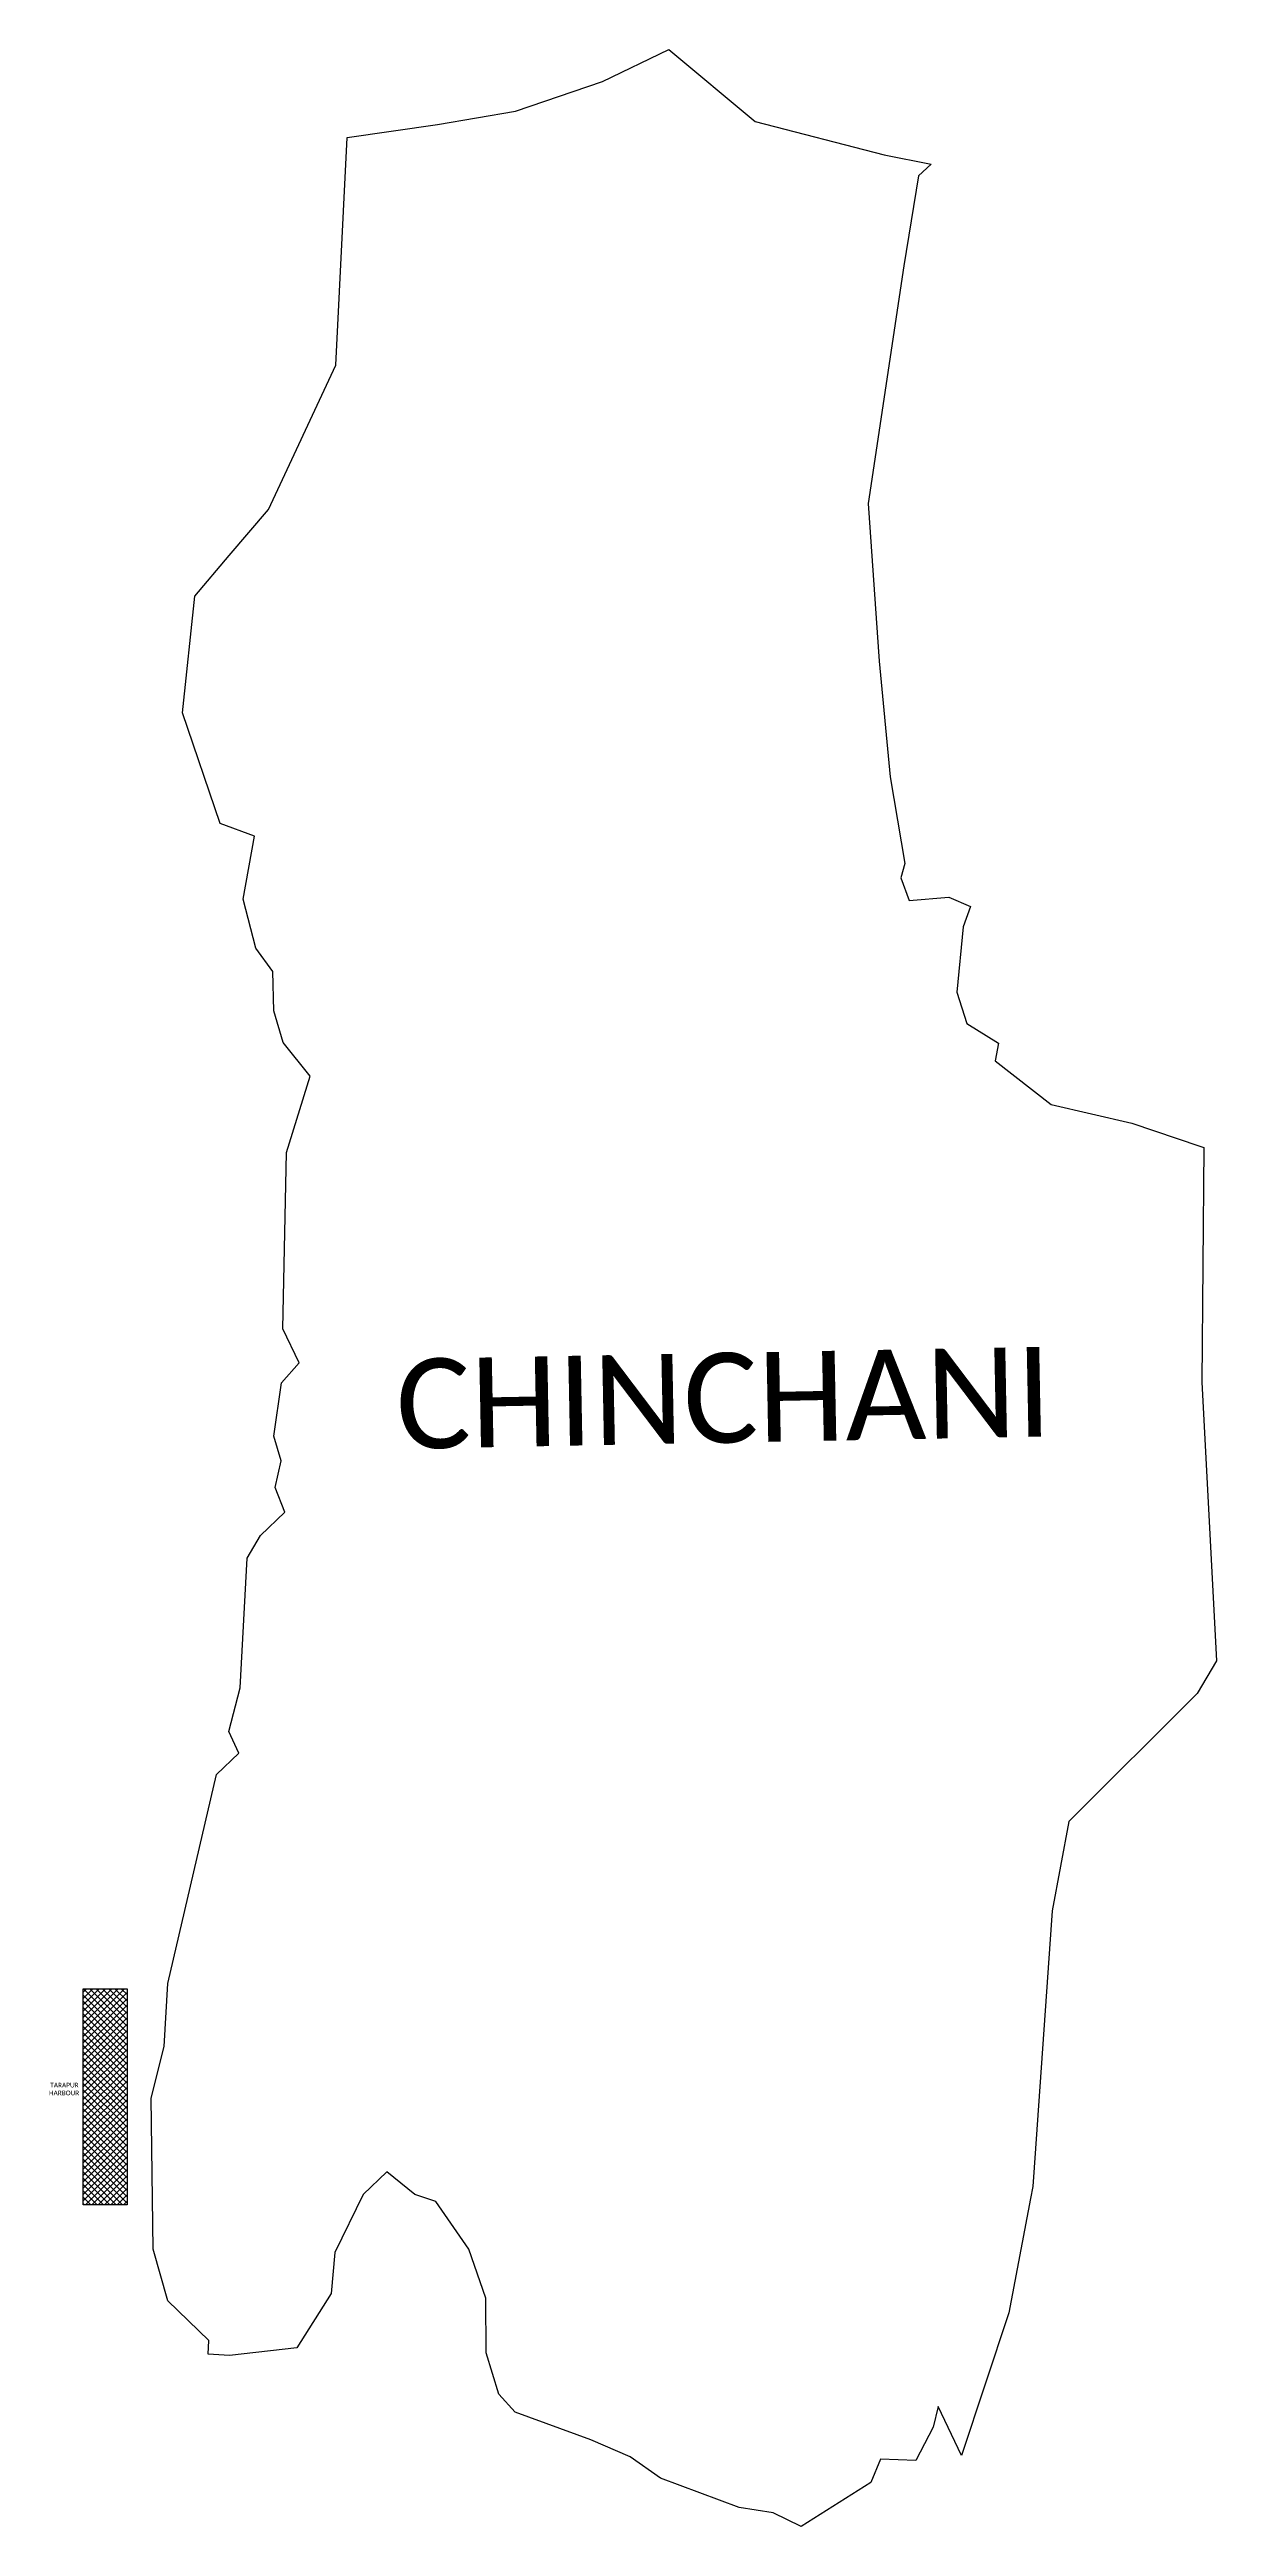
# Model space of a CAD drawing. Header units: metres. Extents: x 256838 to 259327, y 2197877 to 2203159.
import ezdxf

# ---------------------------------------------------------------- set-up
doc = ezdxf.new("R2010")
doc.units = ezdxf.units.M
for name, color, linetype in [('HARBOUR TEXT', 250, 'Continuous'), ('PORT', 5, 'Continuous'), ('village', 3, 'Continuous'), ('VILLAGE NAME', 250, 'Continuous')]:
    doc.layers.add(name, color=color, linetype=linetype)
doc.styles.get("Standard").update_dxf_attribs({"font": 'calibri.ttf'})

msp = doc.modelspace()

# ---------------------------------------------------------------- linework, layer by layer
at = {"color": 3}
msp.add_line((257473.3, 2202971.6), (257665.7, 2202999.2), dxfattribs=at)
at = {"layer": 'PORT', "linetype": 'Continuous'}
for p, q in [((256910.1, 2199016.2), (256917.3, 2199023.4)), ((256910.1, 2199002.8), (256930.8, 2199023.4)), ((256910.1, 2198989.3), (256944.3, 2199023.4)), ((256910.1, 2198975.8), (256957.7, 2199023.4)), ((256910.1, 2198962.3), (256971.2, 2199023.4)), ((256910.1, 2198948.9), (256984.7, 2199023.4)), ((256910.1, 2198935.4), (256998.1, 2199023.4)), ((256910.1, 2198921.9), (257003.6, 2199015.5)), ((257003.6, 2198930.3), (256910.5, 2199023.4)), ((257003.6, 2198943.7), (256923.9, 2199023.4)), ((257003.6, 2198957.2), (256937.4, 2199023.4)), ((257003.6, 2198970.7), (256950.9, 2199023.4)), ((257003.6, 2198984.1), (256964.4, 2199023.4)), ((257003.6, 2198997.6), (256977.8, 2199023.4)), ((257003.6, 2199011.1), (256991.3, 2199023.4)), ((257003.6, 2198916.8), (256910.1, 2199010.3)), ((256910.1, 2198908.5), (257003.6, 2199002)), ((257003.6, 2198903.3), (256910.1, 2198996.9)), ((256910.1, 2198895), (257003.6, 2198988.5)), ((257003.6, 2198889.9), (256910.1, 2198983.4)), ((256910.1, 2198881.5), (257003.6, 2198975.1)), ((257003.6, 2198876.4), (256910.1, 2198969.9)), ((256910.1, 2198868.1), (257003.6, 2198961.6)), ((257003.6, 2198862.9), (256910.1, 2198956.4)), ((256910.1, 2198854.6), (257003.6, 2198948.1)), ((257003.6, 2198849.4), (256910.1, 2198943)), ((256910.1, 2198841.1), (257003.6, 2198934.6)), ((257003.6, 2198836), (256910.1, 2198929.5)), ((256910.1, 2198827.6), (257003.6, 2198921.2)), ((257003.6, 2198822.5), (256910.1, 2198916)), ((256910.1, 2198814.2), (257003.6, 2198907.7)), ((257003.6, 2198809), (256910.1, 2198902.6)), ((256910.1, 2198800.7), (257003.6, 2198894.2)), ((257003.6, 2198795.6), (256910.1, 2198889.1)), ((256910.1, 2198787.2), (257003.6, 2198880.8)), ((257003.6, 2198782.1), (256910.1, 2198875.6)), ((256910.1, 2198773.8), (257003.6, 2198867.3)), ((257003.6, 2198768.6), (256910.1, 2198862.1)), ((256910.1, 2198760.3), (257003.6, 2198853.8)), ((257003.6, 2198755.2), (256910.1, 2198848.7)), ((256910.1, 2198746.8), (257003.6, 2198840.4)), ((257003.6, 2198741.7), (256910.1, 2198835.2)), ((256910.1, 2198733.4), (257003.6, 2198826.9)), ((257003.6, 2198728.2), (256910.1, 2198821.7)), ((256910.1, 2198719.9), (257003.6, 2198813.4)), ((257003.6, 2198714.7), (256910.1, 2198808.3)), ((256910.1, 2198706.4), (257003.6, 2198799.9)), ((257003.6, 2198701.3), (256910.1, 2198794.8)), ((256910.1, 2198692.9), (257003.6, 2198786.5)), ((257003.6, 2198687.8), (256910.1, 2198781.3)), ((256910.1, 2198679.5), (257003.6, 2198773)), ((257003.6, 2198674.3), (256910.1, 2198767.9)), ((256910.1, 2198666), (257003.6, 2198759.5)), ((257003.6, 2198660.9), (256910.1, 2198754.4)), ((256910.1, 2198652.5), (257003.6, 2198746.1)), ((257003.6, 2198647.4), (256910.1, 2198740.9)), ((256910.1, 2198639.1), (257003.6, 2198732.6)), ((257003.6, 2198633.9), (256910.1, 2198727.4)), ((256910.1, 2198625.6), (257003.6, 2198719.1)), ((257003.6, 2198620.4), (256910.1, 2198714)), ((256910.1, 2198612.1), (257003.6, 2198705.6)), ((257003.6, 2198607), (256910.1, 2198700.5)), ((256910.1, 2198598.6), (257003.6, 2198692.2)), ((257003.6, 2198593.5), (256910.1, 2198687)), ((256910.1, 2198585.2), (257003.6, 2198678.7)), ((257003.6, 2198580), (256910.1, 2198673.6)), ((256910.1, 2198571.7), (257003.6, 2198665.2)), ((257003.6, 2198566.6), (256910.1, 2198660.1)), ((256993.8, 2198563), (256910.1, 2198646.6)), ((256914.8, 2198563), (257003.6, 2198651.8)), ((256980.3, 2198563), (256910.1, 2198633.2)), ((256966.8, 2198563), (256910.1, 2198619.7)), ((256953.4, 2198563), (256910.1, 2198606.2)), ((256939.9, 2198563), (256910.1, 2198592.7)), ((256928.3, 2198563), (257003.6, 2198638.3)), ((256941.8, 2198563), (257003.6, 2198624.8)), ((256955.3, 2198563), (257003.6, 2198611.4)), ((256968.7, 2198563), (257003.6, 2198597.9)), ((256926.4, 2198563), (256910.1, 2198579.3)), ((256913, 2198563), (256910.1, 2198565.8)), ((256982.2, 2198563), (257003.6, 2198584.4)), ((256995.7, 2198563), (257003.6, 2198570.9))]:
    msp.add_line(p, q, dxfattribs=at)
at = {"layer": 'PORT'}
for p, q in [((256910.1, 2199023.4), (257003.6, 2199023.4)), ((256910.1, 2198563), (256910.1, 2199023.4)), ((257003.6, 2199023.4), (257003.6, 2198563)), ((257003.6, 2198563), (256910.1, 2198563))]:
    msp.add_line(p, q, dxfattribs=at)
at = {"layer": 'village', "color": 3}
for p, q in [((258017.8, 2203090.7), (258159.4, 2203159.1)), ((258159.4, 2203159.1), (258343.3, 2203005.4)), ((257831.9, 2203027.6), (258017.8, 2203090.7)), ((257665.7, 2202999.2), (257831.9, 2203027.6)), ((258343.3, 2203005.4), (258618.4, 2202934.4)), ((257448.8, 2202485.7), (257473.3, 2202971.6)), ((258618.4, 2202934.4), (258719.1, 2202914.8)), ((258692.2, 2202889.6), (258660.5, 2202697.7)), ((258719.1, 2202914.8), (258692.2, 2202889.6)), ((258660.5, 2202697.7), (258584.7, 2202190.8)), ((257305.2, 2202178.5), (257448.8, 2202485.7)), ((258584.7, 2202190.8), (258608.1, 2201855.1)), ((257221.5, 2202079.8), (257305.2, 2202178.5)), ((257148.4, 2201993.6), (257221.5, 2202079.8)), ((257121.7, 2201744.5), (257148.4, 2201993.6)), ((258608.1, 2201855.1), (258631.2, 2201608)), ((257202, 2201508.8), (257121.7, 2201744.5)), ((258631.2, 2201608), (258663, 2201423)), ((257275.6, 2201481.9), (257202, 2201508.8)), ((257251.4, 2201346.9), (257275.6, 2201481.9)), ((258663, 2201423), (258654.4, 2201392.7)), ((258654.4, 2201392.7), (258671.8, 2201344.1)), ((257278.4, 2201242.4), (257251.4, 2201346.9)), ((258671.8, 2201344.1), (258756.9, 2201351.4)), ((258756.9, 2201351.4), (258802.5, 2201331.3)), ((258787.4, 2201288), (258773.4, 2201148.8)), ((258802.5, 2201331.3), (258787.4, 2201288)), ((257314.4, 2201192.9), (257278.4, 2201242.4)), ((257316.5, 2201108.8), (257314.4, 2201192.9)), ((258773.4, 2201148.8), (258794.8, 2201082.3)), ((257336.6, 2201041.6), (257316.5, 2201108.8)), ((258794.8, 2201082.3), (258862.7, 2201040.5)), ((257394.3, 2200969.8), (257336.6, 2201041.6)), ((258862.7, 2201040.5), (258855.3, 2201002.5)), ((257343.5, 2200806.7), (257394.3, 2200969.8)), ((258855.3, 2201002.5), (258975.2, 2200909.3)), ((258975.2, 2200909.3), (259147.2, 2200869.4)), ((259147.2, 2200869.4), (259292, 2200820.7)), ((259292, 2200820.7), (259300.6, 2200817.8)), ((259300.6, 2200817.8), (259296, 2200317.1)), ((257336.2, 2200431), (257343.5, 2200806.7)), ((257370.9, 2200358.7), (257336.2, 2200431)), ((257333.3, 2200315.9), (257370.9, 2200358.7)), ((257317, 2200201.9), (257333.3, 2200315.9)), ((259296, 2200317.1), (259327.5, 2199722.6)), ((257332, 2200149.4), (257317, 2200201.9)), ((257319.8, 2200092.7), (257332, 2200149.4)), ((257339.8, 2200039.8), (257319.8, 2200092.7)), ((257288.2, 2199990.1), (257339.8, 2200039.8)), ((257260.1, 2199941.8), (257288.2, 2199990.1)), ((257244.8, 2199665.2), (257260.1, 2199941.8)), ((259327.5, 2199722.6), (259286.5, 2199653.2)), ((257220.7, 2199572.6), (257244.8, 2199665.2)), ((259286.5, 2199653.2), (259012.3, 2199380.4)), ((257241.8, 2199525.9), (257220.7, 2199572.6)), ((257194.4, 2199480.8), (257241.8, 2199525.9)), ((257090.5, 2199034.8), (257194.4, 2199480.8)), ((259012.3, 2199380.4), (258977, 2199189.8)), ((258977, 2199189.8), (258935.4, 2198601.6)), ((257082.8, 2198900.7), (257090.5, 2199034.8)), ((257054.9, 2198790.2), (257082.8, 2198900.7)), ((257059.2, 2198468.6), (257054.9, 2198790.2)), ((257557.8, 2198633.1), (257507.5, 2198584.9)), ((257617.5, 2198585.2), (257557.8, 2198633.1)), ((258935.4, 2198601.6), (258930.6, 2198576.1)), ((257507.5, 2198584.9), (257447, 2198461.1)), ((257662, 2198569.8), (257617.5, 2198585.2)), ((257732.5, 2198468), (257662, 2198569.8)), ((258930.6, 2198576.1), (258884.7, 2198332.3)), ((257090.4, 2198358), (257059.2, 2198468.6)), ((257447, 2198461.1), (257439.3, 2198374.1)), ((257768.7, 2198363.9), (257732.5, 2198468)), ((257178.2, 2198273.2), (257090.4, 2198358)), ((257439.3, 2198374.1), (257365.7, 2198257.8)), ((257769.5, 2198247.1), (257768.7, 2198363.9)), ((258884.7, 2198332.3), (258783.6, 2198028.3)), ((257176.7, 2198244.4), (257178.2, 2198273.2)), ((257221.8, 2198241.7), (257176.7, 2198244.4)), ((257365.7, 2198257.8), (257221.8, 2198241.7)), ((257796.9, 2198159.2), (257769.5, 2198247.1)), ((257831.7, 2198120.4), (257796.9, 2198159.2)), ((257992.7, 2198062), (257831.7, 2198120.4)), ((258733.6, 2198132.5), (258723.2, 2198088.8)), ((258783.6, 2198028.3), (258733.6, 2198132.5)), ((258076.5, 2198025.2), (257992.7, 2198062)), ((258723.2, 2198088.8), (258686.3, 2198017.6)), ((258141.3, 2197979.8), (258076.5, 2198025.2)), ((258610.9, 2198020.3), (258590.4, 2197970.4)), ((258686.3, 2198017.6), (258610.9, 2198020.3)), ((258309.2, 2197917.7), (258141.3, 2197979.8)), ((258590.4, 2197970.4), (258441.3, 2197877)), ((258381.7, 2197906.1), (258309.2, 2197917.7)), ((258441.3, 2197877), (258381.7, 2197906.1))]:
    msp.add_line(p, q, dxfattribs=at)

# ---------------------------------------------------------------- texts
at = {"layer": 'HARBOUR TEXT'}
for s, p in [('HARBOUR', (256837.1, 2198796.4)), ('TARAPUR', (256839.7, 2198813.1))]:
    msp.add_text(s, height=10, dxfattribs=at).set_placement(p)
at = {"layer": 'VILLAGE NAME'}
msp.add_text('CHINCHANI', height=191.46, rotation=1.1028, dxfattribs=at).set_placement((257579.2, 2200174.7))

doc.saveas('drawing.dxf')
